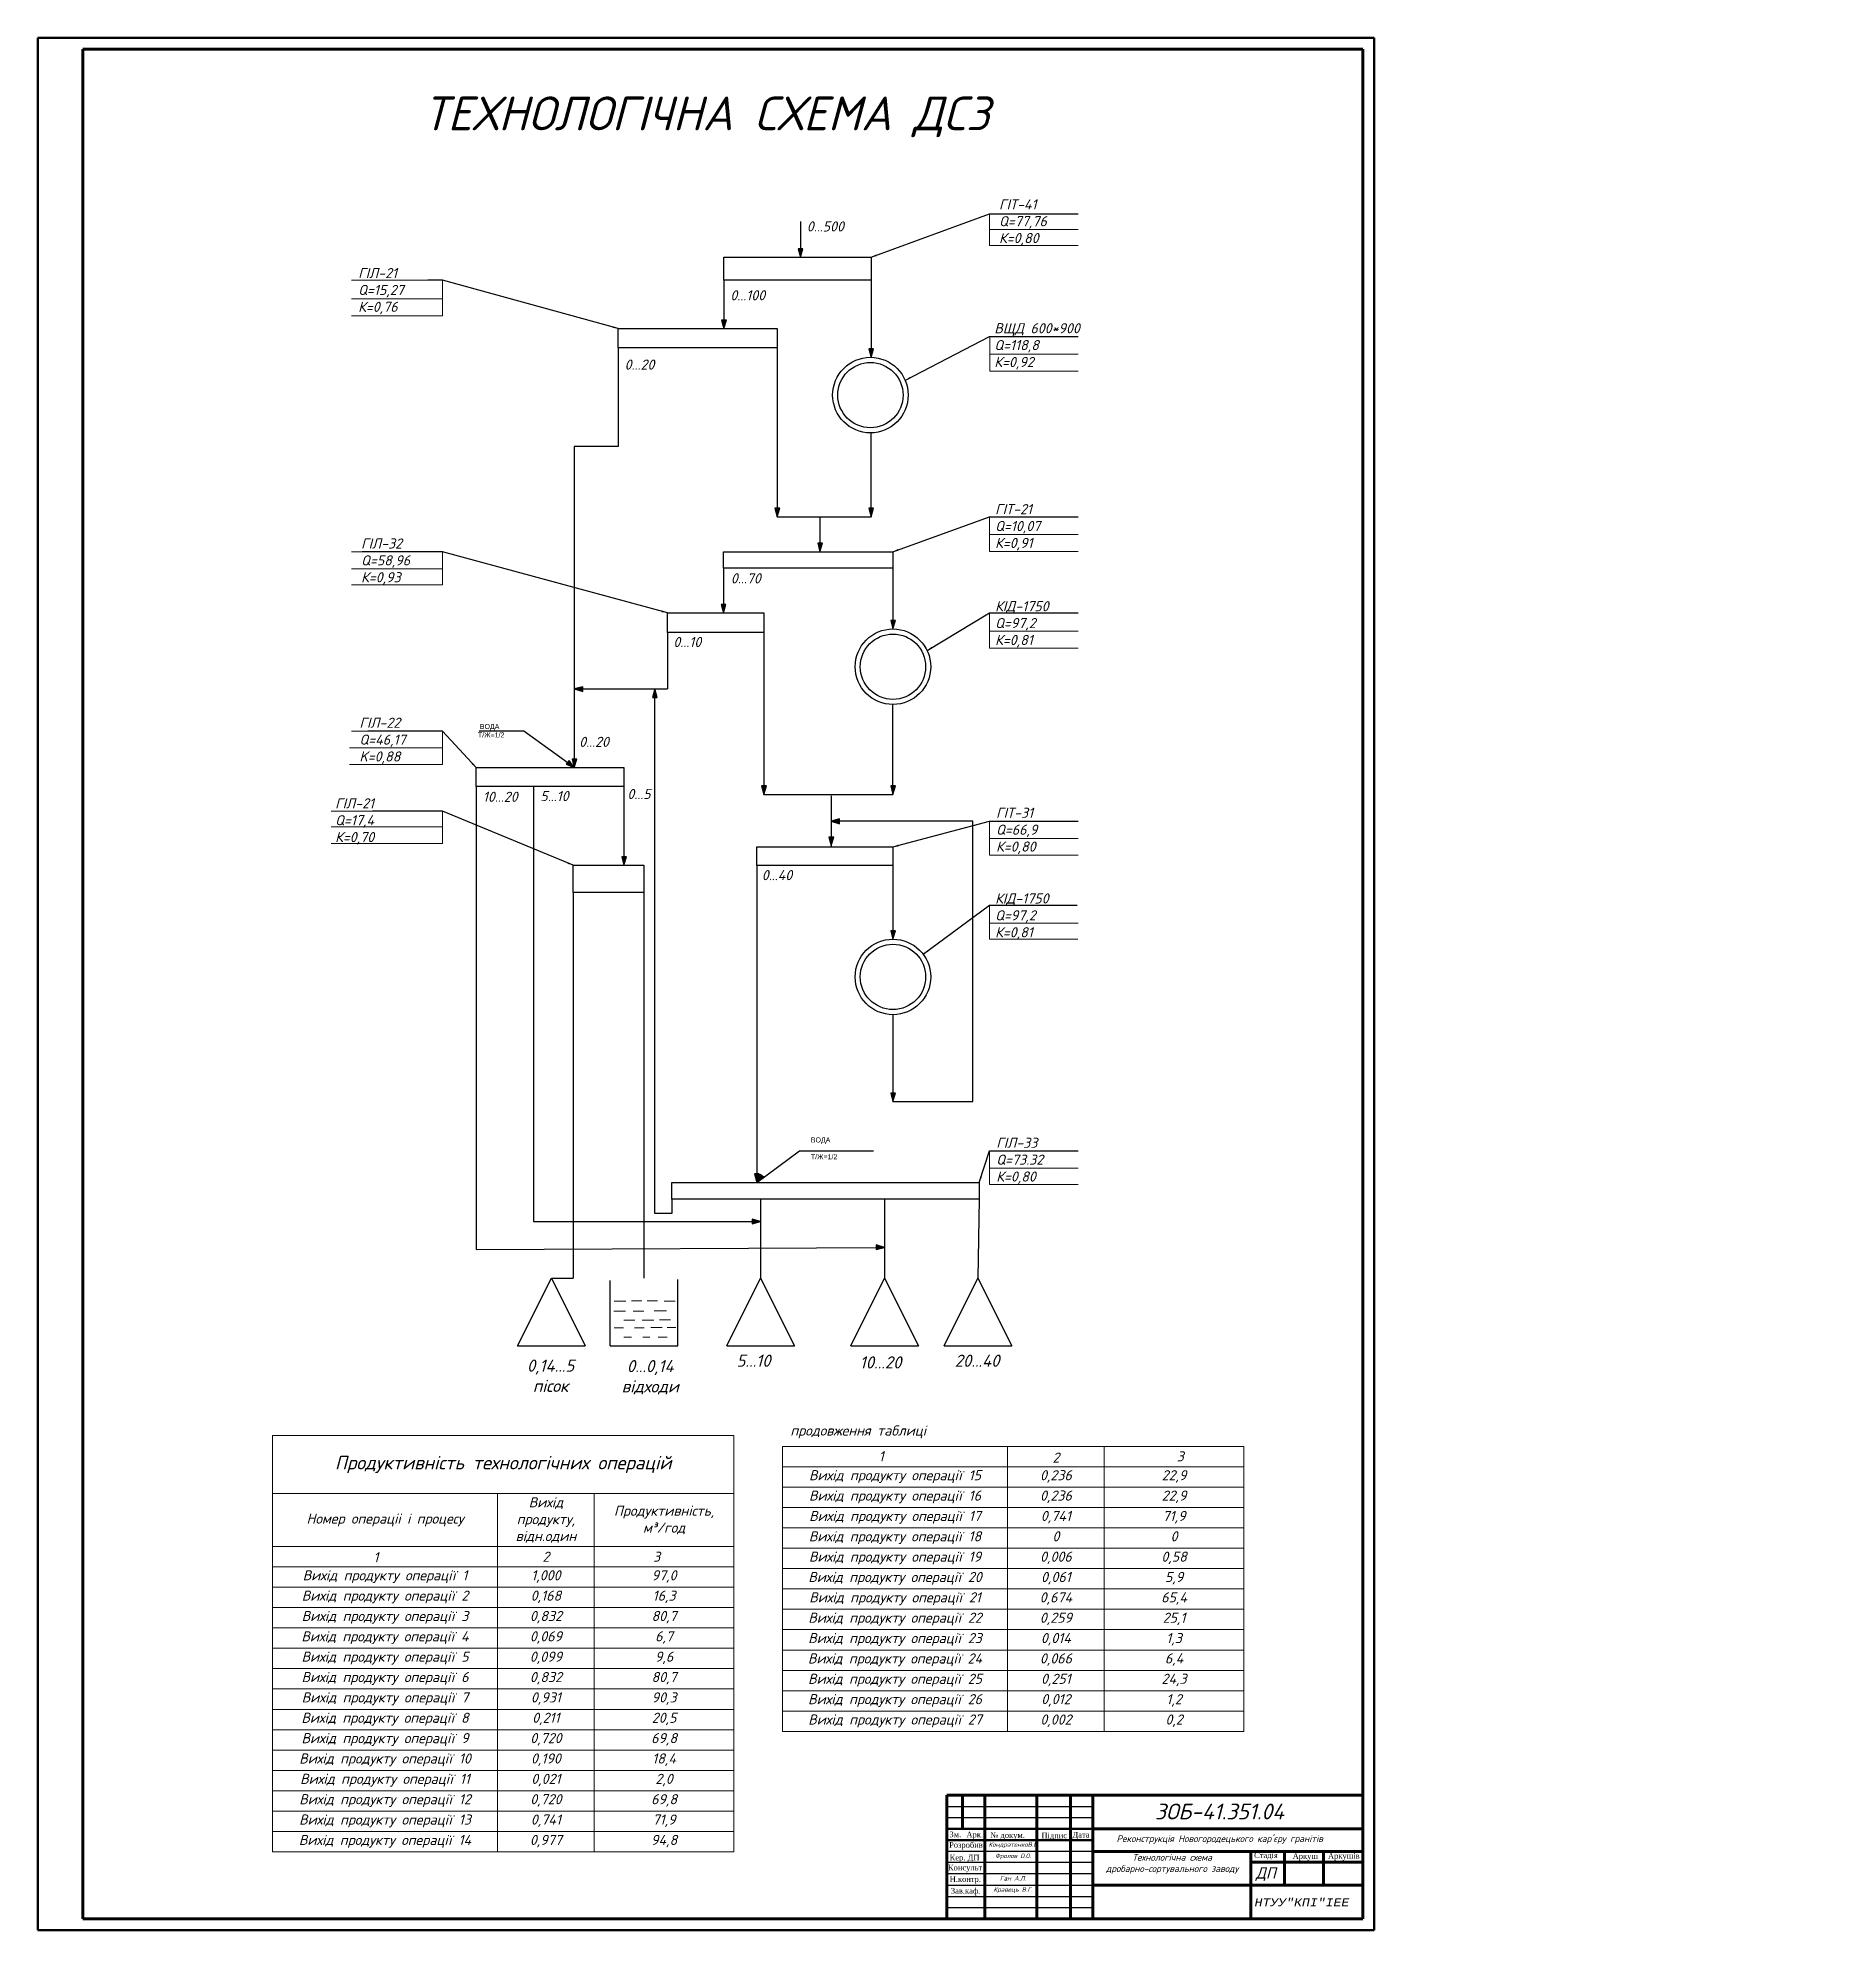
# Model space of a CAD drawing. Header units: millimetres. Extents: x 1555 to 5750, y -1109 to 1444.
# Drawn here: x 4949 to 5750, y -118 to 723 of the extents above; entities that cross this region are included whole.
import ezdxf

# ---------------------------------------------------------------- set-up
doc = ezdxf.new("R2010")
doc.units = ezdxf.units.MM
doc.dimstyles.new('ISO-25', dxfattribs={"dimtxt": 2.5, "dimasz": 2.5, "dimexe": 1.25, "dimexo": 0.625, "dimtad": 1, "dimtxsty": 'Standard', "dimcen": 2.5, "dimadec": 0, "dimazin": 0, "dimtfac": 1, "dimtmove": 0, "dimatfit": 3, "dimfxl": 0, "dimarcsym": 0})

msp = doc.modelspace()

# ---------------------------------------------------------------- texts
at = {"color": 0, "lineweight": 20, "insert": (5120.7021, 696.9312), "char_height": 15, "width": 316.578505, "attachment_point": 1}
msp.add_mtext('{\\fISOCPEUR|b0|i1|c204|p34;ТЕХНОЛОГІЧНА СХЕМА ДСЗ}', dxfattribs=at)
at = {"color": 7, "linetype": 'Continuous', "lineweight": 25, "insert": (5749.5427, 658.0433), "char_height": 5.4, "width": 6.287722, "attachment_point": 1}
msp.add_mtext('\\FArial;\\W1.0000000000;\\T1.0000000000;\\o\\l ', dxfattribs=at)
at = {"lineweight": 30}
for s, insert, char_height, width, attachment_point in [('{\\fISOCPEUR|b0|i1|c204|p34;ГIТ-41 \\PQ=77,76\\PК=0,80\\fISOCPEUR|b0|i1|c0|p34;}', (5376.5335, 651.2591), 4.5, 32.15, 1), ('{\\fISOCPEUR|b0|i1|c0|p34; 0...500}', (5288.2193, 641.434), 4.5, 28.24782, 1), ('{\\fISOCPEUR|b0|i1|c204|p34;ГIЛ-21\\PQ=15,27\\PК=0,76\\fISOCPEUR|b0|i1|c0|p34;}', (5091.6564, 620.7143), 4.5, 38.492709, 1), ('{\\fISOCPEUR|b0|i1|c0|p34; 0...100}', (5254.2243, 610.8461), 4.5, 31.239752, 1), ('{\\fISOCPEUR|b0|i1|c204|p34;ВЩД\\fISOCPEUR|b0|i1|c0|p34; 6\\fISOCPEUR|b0|i1|c204|p34;00*\\fISOCPEUR|b0|i1|c0|p34;900\\fISOCPEUR|b0|i1|c204|p34;\\PQ=\\fISOCPEUR|b0|i1|c0|p34;1\\fISOCPEUR|b0|i1|c204|p34;1\\fISOCPEUR|b0|i1|c0|p34;8\\fISOCPEUR|b0|i1|c204|p34;,8\\PК=0,92}', (5374.436, 596.1963), 4.5, 60.398843, 1), ('{\\fISOCPEUR|b0|i1|c0|p34; 0...20}', (5207.246, 580.0399), 4.5, 33.471314, 1), ('{\\fISOCPEUR|b0|i1|c204|p34;ГIТ-21\\PQ=10,07\\PК=0,91\\fISOCPEUR|b0|i1|c0|p34;}', (5374.7952, 515.7886), 4.5, 35.366667, 1), ('{\\fISOCPEUR|b0|i1|c204|p34;ГIЛ-\\fISOCPEUR|b0|i1|c0|p34;3\\fISOCPEUR|b0|i1|c204|p34;2\\PQ=58,96\\PК=0,93\\fISOCPEUR|b0|i1|c0|p34;}', (5092.9568, 500.523), 4.5, 36.437592, 1), ('{\\fISOCPEUR|b0|i1|c0|p34; 0...70}', (5254.4609, 485.0309), 4.5, 28.765739, 1), ('{\\fISOCPEUR|b0|i1|c204|p34;КIД\\fISOCPEUR|b0|i1|c0|p34;-1750\\fISOCPEUR|b0|i1|c204|p34;\\PQ=\\fISOCPEUR|b0|i1|c0|p34;97\\fISOCPEUR|b0|i1|c204|p34;,2\\PК=0,81\\fISOCPEUR|b0|i1|c0|p34;}', (5374.7952, 472.6509), 4.5, 39.166667, 1), ('{\\fISOCPEUR|b0|i1|c0|p34; 0...10}', (5228.8914, 456.7678), 4.5, 27.487258, 1), ('{\\fISOCPEUR|b0|i1|c204|p34;ГIЛ-\\fISOCPEUR|b0|i1|c0|p34;22\\fISOCPEUR|b0|i1|c204|p34;\\PQ=\\fISOCPEUR|b0|i1|c0|p34;46\\fISOCPEUR|b0|i1|c204|p34;,\\fISOCPEUR|b0|i1|c0|p34;17\\fISOCPEUR|b0|i1|c204|p34;\\PK=0,88\\fISOCPEUR|b0|i1|c0|p34;}', (5092.22, 420.8669), 4.5, 37.551694, 1), ('      \\P    ВОДА\\P   Т/Ж=1/2', (5142.3133, 421.8234), 2.25, 24.676682, 1), ('{\\fISOCPEUR|b0|i1|c0|p34;0...20}', (5189.8978, 412.377), 4.5, 31.96193, 1), ('{\\fISOCPEUR|b0|i1|c0|p34;10...20}', (5147.0689, 387.9461), 4.5, 22.268914, 1), ('{\\fISOCPEUR|b0|i1|c0|p34;5...10}', (5172.6384, 388.2655), 4.5, 29.085357, 1), ('{\\fISOCPEUR|b0|i1|c0|p34;0...5}', (5211.3124, 389.2236), 4.5, 23.01259, 1), ('{\\fISOCPEUR|b0|i1|c204|p34;ГІЛ-21 \\PQ=17,4\\PК=0,70\\fISOCPEUR|b0|i1|c0|p34;}', (5081.4148, 385.0453), 4.5, 49.042207, 1), ('{\\fISOCPEUR|b0|i1|c204|p34;ГIТ-31\\PQ=66,9\\PК=0,80\\fISOCPEUR|b0|i1|c0|p34;}', (5375.211, 380.8397), 4.5, 36.432664, 1), ('{\\fISOCPEUR|b0|i1|c0|p34; 0...40}', (5268.2046, 353.1361), 4.5, 33.879644, 1), ('{\\fISOCPEUR|b0|i1|c204|p34;КIД\\fISOCPEUR|b0|i1|c0|p34;-1750\\fISOCPEUR|b0|i1|c204|p34;\\PQ=\\fISOCPEUR|b0|i1|c0|p34;97\\fISOCPEUR|b0|i1|c204|p34;,2\\PК=0,81\\fISOCPEUR|b0|i1|c0|p34;}', (5374.7952, 342.76), 4.5, 39.166667, 1), ('ВОДА\\P\\PТ/Ж=1/2', (5292.9009, 234.3255), 2.25, 30.658912, 1), ('{\\fISOCPEUR|b0|i1|c204|p34;ГIЛ-33\\PQ=73.32\\PК=0,80\\fISOCPEUR|b0|i1|c0|p34;}', (5375.2918, 234.1881), 4.5, 34.61694, 1), ('{\\fISOCPEUR|b0|i1|c0|p34;0,14...5\\P\\fISOCPEUR|b0|i1|c204|p34;п\\fISOCPEUR|b0|i1|c0|p34;i\\fISOCPEUR|b0|i1|c204|p34;сок}', (5177.1963, 135.5911), 5.4, 40.36693, 2), ('{\\fISOCPEUR|b0|i1|c0|p34;0...0,14\\P\\fISOCPEUR|b0|i1|c204|p34;в\\fISOCPEUR|b0|i1|c0|p34;i\\fISOCPEUR|b0|i1|c204|p34;дходи}', (5221.4955, 135.3785), 5.4, 42.363433, 2), ('{\\fISOCPEUR|b0|i1|c0|p34;5...10}', (5259.8606, 137.776), 5.4, 31.531316, 1), ('{\\fISOCPEUR|b0|i1|c0|p34;10...20}', (5314.573, 137.0289), 5.4, 32.154469, 1), ('{\\fISOCPEUR|b0|i1|c0|p34;20...40}', (5356.8225, 137.776), 5.4, 25.673721, 1)]:
    msp.add_mtext(s, dxfattribs=dict(at, insert=insert, char_height=char_height, width=width, attachment_point=attachment_point))
at = {"lineweight": 20}
for s, insert, char_height, width, attachment_point in [('{\\fISOCPEUR|b0|i1|c204|p34;продовження таблиці}', (5313.9218, 106.2998), 4.5, 97.012833, 2), ('{\\fISOCPEUR|b0|i1|c204|p34;Продуктивнiсть технологiчних операцiй\\fISOCPEUR|b0|i1|c0|p34;}', (5156.1248, 88.9622), 6, 202.066367, 5), ('{\\fISOCPEUR|b0|i1|c0|p34;1}', (5324.1798, 94.8632), 4.5, 40.031524, 2), ('{\\fISOCPEUR|b0|i1|c0|p34;2}', (5401.821, 94.2837), 4.5, 40.031524, 2), ('{\\fISOCPEUR|b0|i1|c0|p34;3}', (5457.0964, 94.8228), 4.5, 40.031524, 2), ('{\\fISOCPEUR|b0|i1|c204|p34;Вихід продукту операції 15}', (5330.2988, 86.4372), 4.5, 97.012833, 2), ('{\\fISOCPEUR|b0|i1|c204|p34;0,236}', (5401.821, 86.4372), 4.5, 40.031524, 2), ('{\\fISOCPEUR|b0|i1|c204|p34;22,9}', (5454.3477, 86.4372), 4.5, 59.02201, 2), ('{\\fISOCPEUR|b0|i1|c204|p34;Вихід продукту операції 16}', (5330.2988, 77.3896), 4.5, 97.012833, 2), ('{\\fISOCPEUR|b0|i1|c204|p34;0,236}', (5401.821, 77.3896), 4.5, 40.031524, 2), ('{\\fISOCPEUR|b0|i1|c204|p34;22,9}', (5454.3477, 77.3896), 4.5, 59.02201, 2), ('{\\fISOCPEUR|b0|i1|c204|p34;Вихiд продукту, вiдн.один\\fISOCPEUR|b0|i1|c0|p34;}', (5175.1202, 64.295), 4.5, 40.031524, 5), ('{\\fISOCPEUR|b0|i1|c204|p34;Продуктивнiсть, \\Pм³/год}', (5227.6469, 64.295), 4.5, 59.02201, 5), ('{\\fISOCPEUR|b0|i1|c204|p34;Вихід продукту операції \\fISOCPEUR|b0|i1|c0|p34;17}', (5330.2988, 68.342), 4.5, 97.012833, 2), ('{\\fISOCPEUR|b0|i1|c204|p34;0,741}', (5401.821, 68.342), 4.5, 40.031524, 2), ('{\\fISOCPEUR|b0|i1|c204|p34;71,9}', (5454.3477, 68.342), 4.5, 59.02201, 2), ('{\\fISOCPEUR|b0|i1|c204|p34;Номер операцii i процесу\\fISOCPEUR|b0|i1|c0|p34;}', (5103.598, 64.295), 4.5, 97.012833, 5), ('{\\fISOCPEUR|b0|i1|c204|p34;Вихід продукту операції \\fISOCPEUR|b0|i1|c0|p34;18}', (5330.2988, 59.2944), 4.5, 97.012833, 2), ('{\\fISOCPEUR|b0|i1|c204|p34;0}', (5401.821, 59.2944), 4.5, 40.031524, 2), ('{\\fISOCPEUR|b0|i1|c204|p34;0}', (5454.3477, 59.2944), 4.5, 59.02201, 2), ('{\\fISOCPEUR|b0|i1|c204|p34;1}', (5099.5549, 49.9825), 4.5, 40.031524, 2), ('{\\fISOCPEUR|b0|i1|c0|p34;2}', (5175.1202, 50.2128), 4.5, 40.031524, 2), ('{\\fISOCPEUR|b0|i1|c0|p34;3}', (5224.316, 50.2128), 4.5, 40.031524, 2), ('{\\fISOCPEUR|b0|i1|c204|p34;Вихід продукту операції \\fISOCPEUR|b0|i1|c0|p34;19}', (5330.2988, 50.2468), 4.5, 97.012833, 2), ('{\\fISOCPEUR|b0|i1|c204|p34;0,006}', (5401.821, 50.2468), 4.5, 40.031524, 2), ('{\\fISOCPEUR|b0|i1|c204|p34;0,58}', (5454.3477, 50.2468), 4.5, 59.02201, 2), ('{\\fISOCPEUR|b0|i1|c204|p34;Вихід продукту операції 1}', (5103.598, 41.9718), 4.5, 97.012833, 2), ('{\\fISOCPEUR|b0|i1|c204|p34;1,000}', (5175.1202, 41.9718), 4.5, 40.031524, 2), ('{\\fISOCPEUR|b0|i1|c0|p34;97\\fISOCPEUR|b0|i1|c204|p34;,\\fISOCPEUR|b0|i1|c0|p34;0}', (5227.6469, 41.9718), 4.5, 59.02201, 2), ('{\\fISOCPEUR|b0|i1|c204|p34;Вихід продукту операції \\fISOCPEUR|b0|i1|c0|p34;20}', (5330.2988, 41.1992), 4.5, 97.012833, 2), ('{\\fISOCPEUR|b0|i1|c204|p34;0,061}', (5401.821, 41.1992), 4.5, 40.031524, 2), ('{\\fISOCPEUR|b0|i1|c204|p34;5,9}', (5454.3477, 41.1992), 4.5, 59.02201, 2), ('{\\fISOCPEUR|b0|i1|c204|p34;Вихід продукту операції 2}', (5103.598, 32.9242), 4.5, 97.012833, 2), ('{\\fISOCPEUR|b0|i1|c0|p34;0\\fISOCPEUR|b0|i1|c204|p34;,\\fISOCPEUR|b0|i1|c0|p34;168}', (5175.1202, 32.9242), 4.5, 40.031524, 2), ('{\\fISOCPEUR|b0|i1|c204|p34;16,3}', (5227.6469, 32.9242), 4.5, 59.02201, 2), ('{\\fISOCPEUR|b0|i1|c204|p34;Вихід продукту операції \\fISOCPEUR|b0|i1|c0|p34;21}', (5330.2988, 32.1517), 4.5, 97.012833, 2), ('{\\fISOCPEUR|b0|i1|c204|p34;0,674}', (5401.821, 32.1517), 4.5, 40.031524, 2), ('{\\fISOCPEUR|b0|i1|c204|p34;65,4}', (5454.3477, 32.1517), 4.5, 59.02201, 2), ('{\\fISOCPEUR|b0|i1|c204|p34;Вихід продукту операції 3}', (5103.598, 23.8767), 4.5, 97.012833, 2), ('{\\fISOCPEUR|b0|i1|c204|p34;0,832}', (5175.1202, 23.8767), 4.5, 40.031524, 2), ('{\\fISOCPEUR|b0|i1|c204|p34;80,7}', (5227.6469, 23.8767), 4.5, 59.02201, 2), ('{\\fISOCPEUR|b0|i1|c204|p34;Вихід продукту операції \\fISOCPEUR|b0|i1|c0|p34;22}', (5330.2988, 23.1041), 4.5, 97.012833, 2), ('{\\fISOCPEUR|b0|i1|c204|p34;0,259}', (5401.821, 23.1041), 4.5, 40.031524, 2), ('{\\fISOCPEUR|b0|i1|c204|p34;25,1}', (5454.3477, 23.1041), 4.5, 59.02201, 2), ('{\\fISOCPEUR|b0|i1|c204|p34;Вихід продукту операції 4}', (5103.598, 14.8291), 4.5, 97.012833, 2), ('{\\fISOCPEUR|b0|i1|c204|p34;0,069}', (5175.1202, 14.8291), 4.5, 40.031524, 2), ('{\\fISOCPEUR|b0|i1|c204|p34;6,7}', (5227.6469, 14.8291), 4.5, 59.02201, 2), ('{\\fISOCPEUR|b0|i1|c204|p34;Вихід продукту операції \\fISOCPEUR|b0|i1|c0|p34;23}', (5330.2988, 14.0565), 4.5, 97.012833, 2), ('{\\fISOCPEUR|b0|i1|c204|p34;0,014}', (5401.821, 14.0565), 4.5, 40.031524, 2), ('{\\fISOCPEUR|b0|i1|c204|p34;1,3}', (5454.3477, 14.0565), 4.5, 59.02201, 2), ('{\\fISOCPEUR|b0|i1|c204|p34;Вихід продукту операції 5}', (5103.598, 5.7815), 4.5, 97.012833, 2), ('{\\fISOCPEUR|b0|i1|c204|p34;0,099}', (5175.1202, 5.7815), 4.5, 40.031524, 2), ('{\\fISOCPEUR|b0|i1|c204|p34;9,6}', (5227.6469, 5.7815), 4.5, 59.02201, 2), ('{\\fISOCPEUR|b0|i1|c204|p34;Вихід продукту операції \\fISOCPEUR|b0|i1|c0|p34;24}', (5330.2988, 5.0089), 4.5, 97.012833, 2), ('{\\fISOCPEUR|b0|i1|c204|p34;0,066}', (5401.821, 5.0089), 4.5, 40.031524, 2), ('{\\fISOCPEUR|b0|i1|c204|p34;6,4}', (5454.3477, 5.0089), 4.5, 59.02201, 2), ('{\\fISOCPEUR|b0|i1|c204|p34;Вихід продукту операції 6}', (5103.598, -3.2661), 4.5, 97.012833, 2), ('{\\fISOCPEUR|b0|i1|c204|p34;0,832}', (5175.1202, -3.2661), 4.5, 40.031524, 2), ('{\\fISOCPEUR|b0|i1|c204|p34;80,7}', (5227.6469, -3.2661), 4.5, 59.02201, 2), ('{\\fISOCPEUR|b0|i1|c204|p34;Вихід продукту операції \\fISOCPEUR|b0|i1|c0|p34;25}', (5330.2988, -4.0387), 4.5, 97.012833, 2), ('{\\fISOCPEUR|b0|i1|c204|p34;0,251}', (5401.821, -4.0387), 4.5, 40.031524, 2), ('{\\fISOCPEUR|b0|i1|c204|p34;24,3}', (5454.3477, -4.0387), 4.5, 59.02201, 2), ('{\\fISOCPEUR|b0|i1|c204|p34;Вихід продукту операції 7}', (5103.598, -12.3137), 4.5, 97.012833, 2), ('{\\fISOCPEUR|b0|i1|c204|p34;0,931}', (5175.1202, -12.3137), 4.5, 40.031524, 2), ('{\\fISOCPEUR|b0|i1|c204|p34;90,3}', (5227.6469, -12.3137), 4.5, 59.02201, 2), ('{\\fISOCPEUR|b0|i1|c204|p34;Вихід продукту операції \\fISOCPEUR|b0|i1|c0|p34;26}', (5330.2988, -13.0863), 4.5, 97.012833, 2), ('{\\fISOCPEUR|b0|i1|c204|p34;0,012}', (5401.821, -13.0863), 4.5, 40.031524, 2), ('{\\fISOCPEUR|b0|i1|c204|p34;1,2}', (5454.3477, -13.0863), 4.5, 59.02201, 2), ('{\\fISOCPEUR|b0|i1|c204|p34;Вихід продукту операції 8}', (5103.598, -21.3613), 4.5, 97.012833, 2), ('{\\fISOCPEUR|b0|i1|c204|p34;0,211}', (5175.1202, -21.3613), 4.5, 40.031524, 2), ('{\\fISOCPEUR|b0|i1|c204|p34;20,5}', (5227.6469, -21.3613), 4.5, 59.02201, 2), ('{\\fISOCPEUR|b0|i1|c204|p34;Вихід продукту операції \\fISOCPEUR|b0|i1|c0|p34;27}', (5330.2988, -22.1339), 4.5, 97.012833, 2), ('{\\fISOCPEUR|b0|i1|c204|p34;0,002}', (5401.821, -22.1339), 4.5, 40.031524, 2), ('{\\fISOCPEUR|b0|i1|c204|p34;0,2}', (5454.3477, -22.1339), 4.5, 59.02201, 2), ('{\\fISOCPEUR|b0|i1|c204|p34;Вихід продукту операції 9}', (5103.598, -30.4089), 4.5, 97.012833, 2), ('{\\fISOCPEUR|b0|i1|c204|p34;0,720}', (5175.1202, -30.4089), 4.5, 40.031524, 2), ('{\\fISOCPEUR|b0|i1|c204|p34;69,8}', (5227.6469, -30.4089), 4.5, 59.02201, 2), ('{\\fISOCPEUR|b0|i1|c204|p34;Вихід продукту операції 10}', (5103.598, -39.4564), 4.5, 97.012833, 2), ('{\\fISOCPEUR|b0|i1|c204|p34;0,190}', (5175.1202, -39.4564), 4.5, 40.031524, 2), ('{\\fISOCPEUR|b0|i1|c204|p34;18,4}', (5227.6469, -39.4564), 4.5, 59.02201, 2), ('{\\fISOCPEUR|b0|i1|c204|p34;Вихід продукту операції 11}', (5103.598, -48.504), 4.5, 97.012833, 2), ('{\\fISOCPEUR|b0|i1|c204|p34;0,021}', (5175.1202, -48.504), 4.5, 40.031524, 2), ('{\\fISOCPEUR|b0|i1|c204|p34;2,0}', (5227.6469, -48.504), 4.5, 59.02201, 2), ('{\\fISOCPEUR|b0|i1|c204|p34;Вихід продукту операції 12}', (5103.598, -57.5516), 4.5, 97.012833, 2), ('{\\fISOCPEUR|b0|i1|c204|p34;0,720}', (5175.1202, -57.5516), 4.5, 40.031524, 2), ('{\\fISOCPEUR|b0|i1|c204|p34;69,8}', (5227.6469, -57.5516), 4.5, 59.02201, 2), ('{\\fISOCPEUR|b0|i1|c204|p34;Вихід продукту операції 13}', (5103.598, -66.5992), 4.5, 97.012833, 2), ('{\\fISOCPEUR|b0|i1|c204|p34;0,741}', (5175.1202, -66.5992), 4.5, 40.031524, 2), ('{\\fISOCPEUR|b0|i1|c204|p34;71,9}', (5227.6469, -66.5992), 4.5, 59.02201, 2), ('{\\fISOCPEUR|b0|i1|c204|p34;Вихід продукту операції 14}', (5103.598, -75.6468), 4.5, 97.012833, 2), ('{\\fISOCPEUR|b0|i1|c204|p34;0,977}', (5175.1202, -75.6468), 4.5, 40.031524, 2), ('{\\fISOCPEUR|b0|i1|c204|p34;94,8}', (5227.6469, -75.6468), 4.5, 59.02201, 2), ('{\\fTimes New Roman|b0|i0|c204|p18;Зм.}', (5354.5103, -74.1787), 2.5, 16.045455, 1), ('{\\fTimes New Roman|b0|i0|c204|p18;Арк.}', (5362.0492, -74.2675), 2.5, 16.045455, 1), ('{\\fTimes New Roman|b0|i0|c204|p18;№ докум.}', (5372.6405, -74.5289), 2.5, 16.045455, 1), ('{\\fTimes New Roman|b0|i0|c204|p18;Підпис}', (5395.3739, -74.6295), 2.5, 16.045455, 1), ('{\\fTimes New Roman|b0|i0|c204|p18;Дата}', (5409.162, -74.3453), 2.5, 16.045455, 1), ("\\pi10.515;{\\fISOCPEUR|b0|i1|c204|p34;Реконструкція Новогородецького кар'єру гранітів}", (5418.2681, -75.8343), 3, 120, 1), ('{\\fTimes New Roman|b0|i0|c204|p18;Розробив}', (5354.3419, -78.8685), 2.5, 16.045455, 1), ('{\\fTimes New Roman|b0|i0|c204|p18;Стадія}', (5489.9081, -83.4672), 2.5, 16.045455, 1), ('{\\fTimes New Roman|b0|i0|c204|p18;Аркуш}', (5507.0646, -83.8135), 2.5, 14.281042, 1), ('{\\fTimes New Roman|b0|i0|c204|p18;Аркушів}', (5522.7596, -83.7523), 2.5, 16.045455, 1), ('{\\fTimes New Roman|b0|i0|c204|p18;Консульт}', (5353.8336, -88.9403), 2.5, 16.045455, 1), ('{\\fTimes New Roman|b0|i0|c204|p18;Кер. ДП}', (5354.5979, -84.5092), 2.5, 16.045455, 1), ('{\\fISOCPEUR|b0|i1|c204|p34;ДП}', (5490.6585, -90.098), 5, 16.045455, 1), ('{\\fTimes New Roman|b0|i0|c204|p18;Н.контр.}', (5354.5979, -94.0518), 2.5, 16.045455, 1), ('{\\fTimes New Roman|b0|i0|c204|p18;Зав.каф\\fTimes New Roman|b0|i1|c204|p18;.}', (5355.1234, -99.3046), 2.5, 16.045455, 1)]:
    msp.add_mtext(s, dxfattribs=dict(at, insert=insert, char_height=char_height, width=width, attachment_point=attachment_point))
at = {"color": 0, "lineweight": 30}
for s, insert, char_height, width, attachment_point in [('{\\fISOCPEUR|b0|i1|c204|p34;\\H1.1667x;\\C256;ЗОБ-41.351.04}', (5474.5287, -61.7614), 6, 57.974266, 2), ('\\pi2;{\\fISOCPEUR|b0|i1|c204|p34;\\C256;КондратенкоВ.В}', (5381.7681, -78.9569), 2, 23, 2), ('\\pi2;{\\fISOCPEUR|b0|i1|c204|p34;\\C256;Фролов О.О.}', (5381.7681, -83.9569), 2, 23, 2), ('{\\fISOCPEUR|b0|i1|c204|p34;\\H0.75x;Технологічна схема дробарно-сортувального заводу\\Ftxt.shx|c0;}', (5453.4826, -84.1504), 4, 70, 2), ('\\pi2;{\\fISOCPEUR|b0|i1|c204|p34;\\C256;Кравець В.Г.}', (5381.7681, -98.9569), 2, 23, 2), ('\\pi2;{\\fISOCPEUR|b0|i1|c204|p34;\\C256;Ган А.Л.}', (5381.7681, -93.9569), 2, 23, 2), ('{\\fISOCTEUR|b0|i1|c204|p49;НТУУ"КПІ"ІЕЕ}', (5490.1369, -103.8522), 3.5, 46.664098, 1)]:
    msp.add_mtext(s, dxfattribs=dict(at, insert=insert, char_height=char_height, width=width, attachment_point=attachment_point))

# ---------------------------------------------------------------- hatches: boundary and pattern name
at = {"lineweight": 30}
for points in [[(5289.3682, 629.2304), (5287.2235, 629.2304), (5288.2193, 625.4804)], [(5255.3732, 597.5584), (5253.2285, 597.5584), (5254.2243, 593.8083)], [(5320.7856, 584.7593), (5318.641, 584.7593), (5319.6367, 581.0092)], [(5279.0761, 513.9203), (5276.9315, 513.9203), (5277.9272, 510.1702)], [(5320.7856, 513.9203), (5318.641, 513.9203), (5319.6367, 510.1702)], [(5298.1008, 498.3476), (5295.9562, 498.3476), (5296.9519, 494.5975)], [(5255.1565, 471.2362), (5253.0118, 471.2362), (5254.0076, 467.4861)], [(5330.5364, 464.0451), (5328.3918, 464.0451), (5329.3875, 460.2951)], [(5191.4861, 432.4616), (5191.4861, 434.6062), (5187.7361, 433.6105)], [(5222.4239, 429.8604), (5224.5685, 429.8604), (5223.5728, 433.6105)], [(5185.4826, 401.8961), (5184.1652, 400.2037), (5187.7361, 398.686)], [(5188.885, 402.4361), (5186.7403, 402.4361), (5187.7361, 398.686)], [(5273.1504, 390.5024), (5271.0057, 390.5024), (5272.0015, 386.7523)], [(5330.5364, 390.5024), (5328.3918, 390.5024), (5329.3875, 386.7523)], [(5305.6921, 373.7358), (5305.6921, 375.8804), (5301.942, 374.8847)], [(5303.0909, 367.7342), (5300.9463, 367.7342), (5301.942, 363.9841)], [(5210.9505, 359.0595), (5208.8059, 359.0595), (5209.8016, 355.3094)], [(5330.5364, 326.1866), (5328.3918, 326.1866), (5329.3875, 322.4365)], [(5330.5364, 253.9912), (5328.3918, 253.9912), (5329.3875, 250.2411)], [(5269.9508, 218.0736), (5267.8062, 218.0736), (5268.8019, 214.3236)], [(5272.0052, 216.5868), (5270.3088, 217.899), (5268.8019, 214.3236)], [(5266.7871, 198.0529), (5266.7871, 195.9083), (5270.5372, 196.904)], [(5321.8977, 186.5809), (5321.8977, 184.4363), (5325.6478, 185.432)]]:
    msp.add_hatch(color=256, dxfattribs=at).paths.add_polyline_path(points)

# ---------------------------------------------------------------- linework, layer by layer
at = {"color": 0}
for p, q in [((4949.2681, 723.0007), (4949.2681, -117.9993)), ((5543.2681, 723.0007), (4949.2681, 723.0007)), ((5543.2681, -117.9993), (5543.2681, 723.0007)), ((4949.2681, -117.9993), (5543.2681, -117.9993))]:
    msp.add_line(p, q, dxfattribs=at)
at = {"color": 1, "lineweight": 50}
for p, q in [((4949.2681, 723.0007), (5543.2681, 723.0007)), ((4949.2681, -117.9993), (4949.2681, 723.0007)), ((5543.2681, 723.0007), (5543.2681, -117.9993)), ((5543.2681, -117.9993), (4949.2681, -117.9993))]:
    msp.add_line(p, q, dxfattribs=at)
at = {"lineweight": 80}
for p, q in [((4969.2681, -112.9993), (4969.2681, 718.0007)), ((4969.2681, 718.0007), (5538.2681, 718.0007)), ((5538.2681, 718.0007), (5538.2681, -112.9993)), ((5353.2681, -57.9993), (5353.2681, -112.9993)), ((5538.2681, -57.9993), (5353.2681, -57.9993)), ((5360.2681, -72.9993), (5360.2681, -57.9993)), ((5370.2681, -57.9993), (5370.2681, -112.9993)), ((5393.2681, -57.9993), (5393.2681, -112.9993)), ((5408.2681, -57.9993), (5408.2681, -112.9993)), ((5418.2681, -57.9993), (5418.2681, -112.9993)), ((5418.2681, -72.9993), (5538.2681, -72.9993)), ((5418.2681, -82.9993), (5538.2681, -82.9993)), ((5488.4108, -82.7143), (5488.4108, -112.7143)), ((5503.4108, -82.7143), (5503.4108, -97.7143)), ((5520.7681, -82.9993), (5520.7681, -97.9993)), ((5538.4108, -87.7143), (5488.4108, -87.7143)), ((5418.2681, -97.9993), (5538.2681, -97.9993)), ((5538.2681, -112.9993), (4969.2681, -112.9993))]:
    msp.add_line(p, q, dxfattribs=at)
at = {"lineweight": 30}
for p, q in [((5288.2193, 641.434), (5288.2193, 625.4804)), ((5289.3682, 629.2304), (5287.2235, 629.2304)), ((5287.2235, 629.2304), (5288.2193, 625.4804)), ((5288.2193, 625.4804), (5289.3682, 629.2304)), ((5254.2243, 615.3461), (5254.2243, 593.8083)), ((5319.6367, 615.3461), (5319.6367, 581.0092)), ((5255.3732, 597.5584), (5253.2285, 597.5584)), ((5253.2285, 597.5584), (5254.2243, 593.8083)), ((5254.2243, 593.8083), (5255.3732, 597.5584)), ((5207.246, 585.2806), (5207.246, 541.4476)), ((5277.9272, 585.2806), (5277.9272, 510.1702)), ((5320.7856, 584.7593), (5318.641, 584.7593)), ((5318.641, 584.7593), (5319.6367, 581.0092)), ((5319.6367, 581.0092), (5320.7856, 584.7593)), ((5319.6367, 510.1702), (5319.6367, 547.4457)), ((5187.7361, 541.4476), (5187.7361, 398.686)), ((5207.246, 541.4476), (5187.7361, 541.4476)), ((5279.0761, 513.9203), (5276.9315, 513.9203)), ((5276.9315, 513.9203), (5277.9272, 510.1702)), ((5277.9272, 510.1702), (5279.0761, 513.9203)), ((5320.7856, 513.9203), (5318.641, 513.9203)), ((5318.641, 513.9203), (5319.6367, 510.1702)), ((5319.6367, 510.1702), (5320.7856, 513.9203)), ((5277.9272, 510.1702), (5319.6367, 510.1702)), ((5296.9519, 510.1702), (5296.9519, 494.5975)), ((5298.1008, 498.3476), (5295.9562, 498.3476)), ((5295.9562, 498.3476), (5296.9519, 494.5975)), ((5296.9519, 494.5975), (5298.1008, 498.3476)), ((5254.0076, 487.3015), (5254.0076, 467.4861)), ((5329.3875, 487.3015), (5329.3875, 460.2951)), ((5255.1565, 471.2362), (5253.0118, 471.2362)), ((5253.0118, 471.2362), (5254.0076, 467.4861)), ((5254.0076, 467.4861), (5255.1565, 471.2362)), ((5330.5364, 464.0451), (5328.3918, 464.0451)), ((5328.3918, 464.0451), (5329.3875, 460.2951)), ((5329.3875, 460.2951), (5330.5364, 464.0451)), ((5229.0945, 458.7605), (5229.0945, 433.6105)), ((5272.0015, 458.7605), (5272.0015, 386.7523)), ((5191.4861, 434.6062), (5187.7361, 433.6105)), ((5187.7361, 433.6105), (5229.0945, 433.6105)), ((5187.7361, 433.6105), (5191.4861, 432.4616)), ((5191.4861, 432.4616), (5191.4861, 434.6062)), ((5223.5728, 433.6105), (5222.4239, 429.8604)), ((5222.4239, 429.8604), (5224.5685, 429.8604)), ((5224.5685, 429.8604), (5223.5728, 433.6105)), ((5223.5728, 200.4584), (5223.5728, 433.6105)), ((5329.3875, 386.7523), (5329.3875, 426.727)), ((5165.3332, 414.8574), (5145.4232, 414.8574)), ((5187.7361, 398.686), (5165.3332, 414.8574)), ((5185.4826, 401.8961), (5184.1652, 400.2037)), ((5184.1652, 400.2037), (5187.7361, 398.686)), ((5187.7361, 398.686), (5185.4826, 401.8961)), ((5188.885, 402.4361), (5186.7403, 402.4361)), ((5186.7403, 402.4361), (5187.7361, 398.686)), ((5187.7361, 398.686), (5188.885, 402.4361)), ((5144.0517, 390.347), (5144.0517, 184.4363)), ((5169.6389, 390.347), (5169.6389, 196.904)), ((5209.8016, 390.347), (5209.8016, 355.3094)), ((5273.1504, 390.5024), (5271.0057, 390.5024)), ((5271.0057, 390.5024), (5272.0015, 386.7523)), ((5272.0015, 386.7523), (5273.1504, 390.5024)), ((5330.5364, 390.5024), (5328.3918, 390.5024)), ((5328.3918, 390.5024), (5329.3875, 386.7523)), ((5329.3875, 386.7523), (5330.5364, 390.5024)), ((5272.0015, 386.7523), (5329.3875, 386.7523)), ((5301.942, 386.1766), (5301.942, 363.4084)), ((5305.6921, 375.8804), (5301.942, 374.8847)), ((5364.953, 374.8847), (5301.942, 374.8847)), ((5301.942, 374.8847), (5305.6921, 373.7358)), ((5305.6921, 373.7358), (5305.6921, 375.8804)), ((5364.953, 250.2411), (5364.953, 374.8847)), ((5303.0909, 367.7342), (5300.9463, 367.7342)), ((5300.9463, 367.7342), (5301.942, 363.9841)), ((5301.942, 363.9841), (5303.0909, 367.7342)), ((5210.9505, 359.0595), (5208.8059, 359.0595)), ((5208.8059, 359.0595), (5209.8016, 355.3094)), ((5209.8016, 355.3094), (5210.9505, 359.0595)), ((5268.8019, 355.1139), (5268.8019, 214.3236)), ((5329.3875, 355.1139), (5329.3875, 322.4365)), ((5187.2129, 343.1489), (5187.2129, 171.7955)), ((5218.6704, 343.1489), (5218.6704, 171.7955)), ((5330.5364, 326.1866), (5328.3918, 326.1866)), ((5328.3918, 326.1866), (5329.3875, 322.4365)), ((5329.3875, 322.4365), (5330.5364, 326.1866)), ((5329.3875, 288.8685), (5329.3875, 250.2411)), ((5330.5364, 253.9912), (5328.3918, 253.9912)), ((5328.3918, 253.9912), (5329.3875, 250.2411)), ((5329.3875, 250.2411), (5330.5364, 253.9912)), ((5329.3875, 250.2411), (5364.953, 250.2411)), ((5268.8019, 214.3236), (5287.8982, 228.3979)), ((5287.8982, 228.3979), (5320.7299, 228.3979)), ((5269.9508, 218.0736), (5267.8062, 218.0736)), ((5267.8062, 218.0736), (5268.8019, 214.3236)), ((5268.8019, 214.3236), (5269.9508, 218.0736)), ((5270.3088, 217.899), (5268.8019, 214.3236)), ((5268.8019, 214.3236), (5272.0052, 216.5868)), ((5272.0052, 216.5868), (5270.3088, 217.899)), ((5231.0774, 206.8331), (5231.0774, 200.4584)), ((5270.5372, 206.8331), (5270.5372, 171.7955)), ((5325.6478, 206.7699), (5325.6478, 171.7955)), ((5367.7367, 206.8331), (5367.1708, 171.7955)), ((5169.6389, 196.904), (5270.5372, 196.904)), ((5231.0774, 200.4584), (5223.5728, 200.4584)), ((5266.7871, 198.0529), (5266.7871, 195.9083)), ((5270.5372, 196.904), (5266.7871, 198.0529)), ((5266.7871, 195.9083), (5270.5372, 196.904)), ((5144.0517, 184.4363), (5325.6478, 185.432)), ((5321.8977, 186.5809), (5321.8977, 184.4363)), ((5325.6478, 185.432), (5321.8977, 186.5809)), ((5321.8977, 184.4363), (5325.6478, 185.432)), ((5162.5313, 141.7535), (5177.5459, 171.7955)), ((5177.5459, 171.7955), (5192.5693, 141.7535)), ((5177.5459, 171.7955), (5187.2129, 171.7955)), ((5203.6558, 141.7535), (5203.6558, 170.7205)), ((5233.6938, 141.7535), (5233.6938, 171.1628)), ((5255.5226, 141.7535), (5270.5372, 171.7955)), ((5270.5372, 171.7955), (5285.5606, 141.7535)), ((5310.6332, 141.7535), (5325.6478, 171.7955)), ((5325.6478, 171.7955), (5340.6712, 141.7535)), ((5352.1563, 141.7535), (5367.1708, 171.7955)), ((5367.1708, 171.7955), (5382.1943, 141.7535)), ((5162.5313, 141.7535), (5192.5693, 141.7535)), ((5203.6558, 141.7535), (5233.6938, 141.7535)), ((5255.5226, 141.7535), (5285.5606, 141.7535)), ((5310.6332, 141.7535), (5340.6712, 141.7535)), ((5352.1563, 141.7535), (5382.1943, 141.7535)), ((5353.2681, -62.9993), (5418.2681, -62.9993)), ((5353.2681, -67.9993), (5418.2681, -67.9993)), ((5353.2681, -72.9993), (5418.2681, -72.9993)), ((5418.2681, -82.9993), (5353.2681, -82.9993)), ((5418.2681, -87.9993), (5353.2681, -87.9993)), ((5418.2681, -92.9993), (5353.2681, -92.9993)), ((5353.2681, -97.9993), (5418.2681, -97.9993)), ((5353.2681, -102.9993), (5418.2681, -102.9993)), ((5353.2681, -107.9993), (5418.2681, -107.9993))]:
    msp.add_line(p, q, dxfattribs=at)
at = {"lineweight": 20}
for p, q in [((5372.3537, 644.848), (5372.3537, 637.8199)), ((5372.3537, 637.8199), (5411.6437, 637.8199)), ((5372.3537, 637.8199), (5372.3537, 630.7198)), ((5372.3537, 630.7198), (5411.6437, 630.7198)), ((5129.2045, 615.3461), (5088.7045, 615.3461)), ((5129.2045, 615.3461), (5129.2045, 607.0041)), ((5129.2045, 607.0041), (5088.7045, 607.0041)), ((5129.2045, 607.0041), (5129.2045, 599.3975)), ((5129.2045, 599.3975), (5088.7045, 599.3975)), ((5372.4815, 590.2124), (5372.4815, 574.9265)), ((5372.3537, 582.4802), (5392.1779, 582.4802)), ((5411.6437, 582.4802), (5372.4815, 582.4802)), ((5372.4815, 574.9265), (5411.6437, 574.9265)), ((5372.3537, 510.1702), (5372.3537, 502.2232)), ((5372.3537, 502.2232), (5411.6437, 502.2232)), ((5372.3537, 502.2232), (5372.3537, 494.6601)), ((5129.2045, 494.5975), (5088.7045, 494.5975)), ((5129.2045, 494.5975), (5129.2045, 487.0168)), ((5372.3537, 494.6601), (5411.6437, 494.6601)), ((5129.2045, 487.0168), (5088.7045, 487.0168)), ((5129.2045, 479.9009), (5088.7045, 479.9009)), ((5129.2045, 487.0168), (5129.2045, 479.9009)), ((5372.3537, 467.4861), (5372.3537, 459.3139)), ((5372.3537, 459.3139), (5411.6437, 459.3139)), ((5372.3537, 459.3139), (5372.3537, 451.7507)), ((5372.3537, 451.7507), (5411.6437, 451.7507)), ((5129.2045, 414.8574), (5088.7045, 414.8574)), ((5129.2045, 414.8574), (5129.2045, 407.3932)), ((5129.2045, 407.3932), (5087.7997, 407.3932)), ((5129.2045, 407.3932), (5129.2045, 400.032)), ((5129.2045, 400.032), (5087.7997, 400.032)), ((5129.2045, 379.3352), (5079.6958, 379.3352)), ((5129.2045, 379.3352), (5129.2045, 372.3049)), ((5129.2045, 372.3049), (5079.6958, 372.3049)), ((5129.2045, 372.3049), (5129.2045, 364.9437)), ((5372.3537, 374.8847), (5372.3537, 367.1669)), ((5129.2045, 364.9437), (5079.6958, 364.9437)), ((5372.3537, 367.1669), (5411.6437, 367.1669)), ((5372.3537, 367.1669), (5372.3537, 359.758)), ((5372.3537, 359.758), (5411.6437, 359.758)), ((5372.3537, 337.5951), (5372.3537, 322.4365)), ((5372.3537, 329.5289), (5411.6437, 329.5289)), ((5372.3537, 322.4365), (5411.6236, 322.4365)), ((5372.3537, 228.3979), (5372.3537, 220.6113)), ((5372.3537, 220.6113), (5411.6437, 220.6113)), ((5372.3537, 220.6113), (5372.3537, 213.3569)), ((5372.3537, 213.3569), (5411.6437, 213.3569)), ((5210.6479, 161.5894), (5205.4644, 161.5894)), ((5217.7307, 161.629), (5213.1407, 161.629)), ((5224.6552, 161.629), (5220.1048, 161.629)), ((5232.5293, 161.5894), (5227.7415, 161.5894)), ((5205.338, 157.1047), (5210.4338, 157.1047)), ((5209.7389, 153.1109), (5214.6611, 153.1109)), ((5213.8504, 157.1626), (5218.7145, 157.1626)), ((5217.9618, 153.1688), (5223.1155, 153.1688)), ((5223.2892, 157.2205), (5228.7325, 157.2205)), ((5225.6634, 153.2845), (5230.4697, 153.2845)), ((5205.4723, 149.6554), (5209.6328, 149.6554)), ((5209.8123, 145.5123), (5213.1307, 145.5123)), ((5214.4333, 149.7087), (5218.807, 149.7087)), ((5218.2188, 145.5123), (5221.316, 145.5123)), ((5221.7122, 149.855), (5226.8218, 149.855)), ((5225.0544, 145.5745), (5228.9744, 145.5745)), ((5228.9985, 149.8271), (5232.9403, 149.8271)), ((5053.5916, 101.8538), (5153.6044, 101.8538)), ((5053.5916, 101.8538), (5053.5916, 76.0706)), ((5153.6044, 101.8538), (5196.6359, 101.8538)), ((5196.6359, 101.8538), (5258.6579, 101.8538)), ((5258.6579, 101.8538), (5258.6579, 76.0706)), ((5280.2924, 96.9848), (5280.2924, 78.8896)), ((5485.3587, 96.9848), (5280.2924, 96.9848)), ((5380.3052, 96.9848), (5380.3052, 78.8896)), ((5423.3367, 96.9848), (5423.3367, 78.8896)), ((5485.3587, 96.9848), (5485.3587, 78.8896)), ((5485.3587, 87.9372), (5280.2924, 87.9372)), ((5053.5916, 76.0706), (5153.6044, 76.0706)), ((5053.5916, 76.0706), (5053.5916, 52.5194)), ((5153.6044, 76.0706), (5196.6359, 76.0706)), ((5153.6044, 76.0706), (5153.6044, 52.5194)), ((5196.6359, 76.0706), (5258.6579, 76.0706)), ((5196.6359, 76.0706), (5196.6359, 52.5194)), ((5258.6579, 76.0706), (5258.6579, 52.5194)), ((5280.2924, 78.8896), (5380.3052, 78.8896)), ((5280.2924, 78.8896), (5280.2924, 69.842)), ((5380.3052, 78.8896), (5423.3367, 78.8896)), ((5380.3052, 78.8896), (5380.3052, 69.842)), ((5423.3367, 78.8896), (5485.3587, 78.8896)), ((5423.3367, 78.8896), (5423.3367, 69.842)), ((5485.3587, 78.8896), (5485.3587, 69.842)), ((5280.2924, 69.842), (5380.3052, 69.842)), ((5280.2924, 69.842), (5280.2924, 60.7944)), ((5380.3052, 69.842), (5423.3367, 69.842)), ((5380.3052, 69.842), (5380.3052, 60.7944)), ((5423.3367, 69.842), (5485.3587, 69.842)), ((5423.3367, 69.842), (5423.3367, 60.7944)), ((5485.3587, 69.842), (5485.3587, 60.7944)), ((5280.2924, 60.7944), (5380.3052, 60.7944)), ((5280.2924, 60.7944), (5280.2924, 51.7468)), ((5380.3052, 60.7944), (5423.3367, 60.7944)), ((5380.3052, 60.7944), (5380.3052, 51.7468)), ((5423.3367, 60.7944), (5485.3587, 60.7944)), ((5423.3367, 60.7944), (5423.3367, 51.7468)), ((5485.3587, 60.7944), (5485.3587, 51.7468)), ((5258.6579, 52.5194), (5053.5916, 52.5194)), ((5053.5916, 52.5194), (5053.5916, 43.4718)), ((5153.6044, 52.5194), (5153.6044, 43.4718)), ((5196.6359, 52.5194), (5196.6359, 43.4718)), ((5258.6579, 52.5194), (5258.6579, 43.4718)), ((5280.2924, 51.7468), (5380.3052, 51.7468)), ((5280.2924, 51.7468), (5280.2924, 42.6992)), ((5380.3052, 51.7468), (5423.3367, 51.7468)), ((5380.3052, 51.7468), (5380.3052, 42.6992)), ((5423.3367, 51.7468), (5485.3587, 51.7468)), ((5423.3367, 51.7468), (5423.3367, 42.6992)), ((5485.3587, 51.7468), (5485.3587, 42.6992)), ((5053.5916, 43.4718), (5153.6044, 43.4718)), ((5053.5916, 43.4718), (5053.5916, 34.4242)), ((5153.6044, 43.4718), (5196.6359, 43.4718)), ((5153.6044, 43.4718), (5153.6044, 34.4242)), ((5196.6359, 43.4718), (5258.6579, 43.4718)), ((5196.6359, 43.4718), (5196.6359, 34.4242)), ((5258.6579, 43.4718), (5258.6579, 34.4242)), ((5280.2924, 42.6992), (5380.3052, 42.6992)), ((5280.2924, 42.6992), (5280.2924, 33.6517)), ((5380.3052, 42.6992), (5423.3367, 42.6992)), ((5380.3052, 42.6992), (5380.3052, 33.6517)), ((5423.3367, 42.6992), (5485.3587, 42.6992)), ((5423.3367, 42.6992), (5423.3367, 33.6517)), ((5485.3587, 42.6992), (5485.3587, 33.6517)), ((5053.5916, 34.4242), (5153.6044, 34.4242)), ((5053.5916, 34.4242), (5053.5916, 25.3767)), ((5153.6044, 34.4242), (5196.6359, 34.4242)), ((5153.6044, 34.4242), (5153.6044, 25.3767)), ((5196.6359, 34.4242), (5258.6579, 34.4242)), ((5196.6359, 34.4242), (5196.6359, 25.3767)), ((5258.6579, 34.4242), (5258.6579, 25.3767)), ((5280.2924, 33.6517), (5380.3052, 33.6517)), ((5280.2924, 33.6517), (5280.2924, 24.6041)), ((5380.3052, 33.6517), (5423.3367, 33.6517)), ((5380.3052, 33.6517), (5380.3052, 24.6041)), ((5423.3367, 33.6517), (5485.3587, 33.6517)), ((5423.3367, 33.6517), (5423.3367, 24.6041)), ((5485.3587, 33.6517), (5485.3587, 24.6041)), ((5053.5916, 25.3767), (5153.6044, 25.3767)), ((5053.5916, 25.3767), (5053.5916, 16.3291)), ((5153.6044, 25.3767), (5196.6359, 25.3767)), ((5153.6044, 25.3767), (5153.6044, 16.3291)), ((5196.6359, 25.3767), (5258.6579, 25.3767)), ((5196.6359, 25.3767), (5196.6359, 16.3291)), ((5258.6579, 25.3767), (5258.6579, 16.3291)), ((5280.2924, 24.6041), (5380.3052, 24.6041)), ((5280.2924, 24.6041), (5280.2924, 15.5565)), ((5380.3052, 24.6041), (5423.3367, 24.6041)), ((5380.3052, 24.6041), (5380.3052, 15.5565)), ((5423.3367, 24.6041), (5485.3587, 24.6041)), ((5423.3367, 24.6041), (5423.3367, 15.5565)), ((5485.3587, 24.6041), (5485.3587, 15.5565)), ((5053.5916, 16.3291), (5153.6044, 16.3291)), ((5053.5916, 16.3291), (5053.5916, 7.2815)), ((5153.6044, 16.3291), (5196.6359, 16.3291)), ((5153.6044, 16.3291), (5153.6044, 7.2815)), ((5196.6359, 16.3291), (5258.6579, 16.3291)), ((5196.6359, 16.3291), (5196.6359, 7.2815)), ((5258.6579, 16.3291), (5258.6579, 7.2815)), ((5280.2924, 15.5565), (5380.3052, 15.5565)), ((5280.2924, 15.5565), (5280.2924, 6.5089)), ((5380.3052, 15.5565), (5423.3367, 15.5565)), ((5380.3052, 15.5565), (5380.3052, 6.5089)), ((5423.3367, 15.5565), (5485.3587, 15.5565)), ((5423.3367, 15.5565), (5423.3367, 6.5089)), ((5485.3587, 15.5565), (5485.3587, 6.5089)), ((5053.5916, 7.2815), (5153.6044, 7.2815)), ((5053.5916, 7.2815), (5053.5916, -1.7661)), ((5153.6044, 7.2815), (5196.6359, 7.2815)), ((5153.6044, 7.2815), (5153.6044, -1.7661)), ((5196.6359, 7.2815), (5258.6579, 7.2815)), ((5196.6359, 7.2815), (5196.6359, -1.7661)), ((5258.6579, 7.2815), (5258.6579, -1.7661)), ((5280.2924, 6.5089), (5380.3052, 6.5089)), ((5280.2924, 6.5089), (5280.2924, -2.5387)), ((5380.3052, 6.5089), (5423.3367, 6.5089)), ((5380.3052, 6.5089), (5380.3052, -2.5387)), ((5423.3367, 6.5089), (5485.3587, 6.5089)), ((5423.3367, 6.5089), (5423.3367, -2.5387)), ((5485.3587, 6.5089), (5485.3587, -2.5387)), ((5053.5916, -1.7661), (5153.6044, -1.7661)), ((5053.5916, -1.7661), (5053.5916, -10.8137)), ((5153.6044, -1.7661), (5196.6359, -1.7661)), ((5153.6044, -1.7661), (5153.6044, -10.8137)), ((5196.6359, -1.7661), (5258.6579, -1.7661)), ((5196.6359, -1.7661), (5196.6359, -10.8137)), ((5258.6579, -1.7661), (5258.6579, -10.8137)), ((5280.2924, -2.5387), (5380.3052, -2.5387)), ((5280.2924, -2.5387), (5280.2924, -11.5863)), ((5380.3052, -2.5387), (5423.3367, -2.5387)), ((5380.3052, -2.5387), (5380.3052, -11.5863)), ((5423.3367, -2.5387), (5485.3587, -2.5387)), ((5423.3367, -2.5387), (5423.3367, -11.5863)), ((5485.3587, -2.5387), (5485.3587, -11.5863)), ((5053.5916, -10.8137), (5153.6044, -10.8137)), ((5053.5916, -10.8137), (5053.5916, -19.8613)), ((5153.6044, -10.8137), (5196.6359, -10.8137)), ((5153.6044, -10.8137), (5153.6044, -19.8613)), ((5196.6359, -10.8137), (5258.6579, -10.8137)), ((5196.6359, -10.8137), (5196.6359, -19.8613)), ((5258.6579, -10.8137), (5258.6579, -19.8613)), ((5280.2924, -11.5863), (5380.3052, -11.5863)), ((5280.2924, -11.5863), (5280.2924, -20.6339)), ((5380.3052, -11.5863), (5423.3367, -11.5863)), ((5380.3052, -11.5863), (5380.3052, -20.6339)), ((5423.3367, -11.5863), (5485.3587, -11.5863)), ((5423.3367, -11.5863), (5423.3367, -20.6339)), ((5485.3587, -11.5863), (5485.3587, -20.6339)), ((5053.5916, -19.8613), (5153.6044, -19.8613)), ((5053.5916, -19.8613), (5053.5916, -28.9089)), ((5153.6044, -19.8613), (5196.6359, -19.8613)), ((5153.6044, -19.8613), (5153.6044, -28.9089)), ((5196.6359, -19.8613), (5258.6579, -19.8613)), ((5196.6359, -19.8613), (5196.6359, -28.9089)), ((5258.6579, -19.8613), (5258.6579, -28.9089)), ((5280.2924, -20.6339), (5380.3052, -20.6339)), ((5280.2924, -20.6339), (5280.2924, -29.6814)), ((5380.3052, -20.6339), (5423.3367, -20.6339)), ((5380.3052, -20.6339), (5380.3052, -29.6814)), ((5423.3367, -20.6339), (5485.3587, -20.6339)), ((5423.3367, -20.6339), (5423.3367, -29.6814)), ((5485.3587, -20.6339), (5485.3587, -29.6814)), ((5053.5916, -28.9089), (5153.6044, -28.9089)), ((5053.5916, -28.9089), (5053.5916, -37.9564)), ((5153.6044, -28.9089), (5196.6359, -28.9089)), ((5153.6044, -28.9089), (5153.6044, -37.9564)), ((5196.6359, -28.9089), (5258.6579, -28.9089)), ((5196.6359, -28.9089), (5196.6359, -37.9564)), ((5258.6579, -28.9089), (5258.6579, -37.9564)), ((5280.2924, -29.6814), (5485.3587, -29.6814)), ((5053.5916, -37.9564), (5153.6044, -37.9564)), ((5053.5916, -37.9564), (5053.5916, -47.004)), ((5153.6044, -37.9564), (5196.6359, -37.9564)), ((5153.6044, -37.9564), (5153.6044, -47.004)), ((5196.6359, -37.9564), (5258.6579, -37.9564)), ((5196.6359, -37.9564), (5196.6359, -47.004)), ((5258.6579, -37.9564), (5258.6579, -47.004)), ((5053.5916, -47.004), (5153.6044, -47.004)), ((5053.5916, -47.004), (5053.5916, -56.0516)), ((5153.6044, -47.004), (5196.6359, -47.004)), ((5153.6044, -47.004), (5153.6044, -56.0516)), ((5196.6359, -47.004), (5258.6579, -47.004)), ((5196.6359, -47.004), (5196.6359, -56.0516)), ((5258.6579, -47.004), (5258.6579, -56.0516)), ((5053.5916, -56.0516), (5153.6044, -56.0516)), ((5053.5916, -56.0516), (5053.5916, -65.0992)), ((5153.6044, -56.0516), (5196.6359, -56.0516)), ((5153.6044, -56.0516), (5153.6044, -65.0992)), ((5196.6359, -56.0516), (5258.6579, -56.0516)), ((5196.6359, -56.0516), (5196.6359, -65.0992)), ((5258.6579, -56.0516), (5258.6579, -65.0992)), ((5053.5916, -65.0992), (5153.6044, -65.0992)), ((5053.5916, -65.0992), (5053.5916, -74.1468)), ((5153.6044, -65.0992), (5196.6359, -65.0992)), ((5153.6044, -65.0992), (5153.6044, -74.1468)), ((5196.6359, -65.0992), (5258.6579, -65.0992)), ((5196.6359, -65.0992), (5196.6359, -74.1468)), ((5258.6579, -65.0992), (5258.6579, -74.1468)), ((5053.5916, -74.1468), (5153.6044, -74.1468)), ((5053.5916, -74.1468), (5053.5916, -83.1944)), ((5153.6044, -74.1468), (5196.6359, -74.1468)), ((5153.6044, -74.1468), (5153.6044, -83.1944)), ((5196.6359, -74.1468), (5258.6579, -74.1468)), ((5196.6359, -74.1468), (5196.6359, -83.1944)), ((5258.6579, -74.1468), (5258.6579, -83.1944)), ((5053.5916, -83.1944), (5153.6044, -83.1944)), ((5153.6044, -83.1944), (5196.6359, -83.1944)), ((5196.6359, -83.1944), (5258.6579, -83.1944))]:
    msp.add_line(p, q, dxfattribs=at)
at = {"lineweight": 25}
for p, q in [((5353.2681, -67.9993), (5353.2681, -62.9993)), ((5353.2681, -112.9993), (5353.2681, -107.9993))]:
    msp.add_line(p, q, dxfattribs=at)
at = {"lineweight": 50}
for p, q in [((5353.2681, -72.9993), (5418.2681, -72.9993)), ((5418.2681, -77.9993), (5353.2681, -77.9993))]:
    msp.add_line(p, q, dxfattribs=at)
at = {"lineweight": 30}
for points in [[(5254.2243, 625.4804), (5319.6367, 625.4804), (5319.6367, 615.3461), (5254.2243, 615.3461)], [(5207.246, 593.8083), (5277.9272, 593.8083), (5277.9272, 585.2806), (5207.246, 585.2806)], [(5254.0076, 494.5975), (5329.3875, 494.5975), (5329.3875, 487.3015), (5254.0076, 487.3015)], [(5229.0945, 467.4861), (5272.0015, 467.4861), (5272.0015, 458.7605), (5229.0945, 458.7605)], [(5144.0517, 398.686), (5209.8016, 398.686), (5209.8016, 390.347), (5144.0517, 390.347)], [(5268.8019, 363.4084), (5329.3875, 363.4084), (5329.3875, 355.1139), (5268.8019, 355.1139)], [(5187.2129, 355.3094), (5218.6704, 355.3094), (5218.6704, 343.1489), (5187.2129, 343.1489)], [(5231.0774, 214.3236), (5367.7367, 214.3236), (5367.7367, 206.8331), (5231.0774, 206.8331)]]:
    msp.add_lwpolyline(points, close=True, dxfattribs=at)
for centre, radius in [((5319.3599, 564.2274), 16.784), ((5319.3599, 564.2274), 14.5093), ((5329.3875, 443.511), 16.784), ((5329.3875, 443.511), 14.5093), ((5329.3875, 305.6525), 16.784), ((5329.3875, 305.6525), 14.5093)]:
    msp.add_circle(centre, radius, dxfattribs=at)

msp.set_redraw_order([(e.dxf.handle, doc.entitydb.next_handle()) for e in msp.query("TEXT MTEXT ATTDEF DIMENSION ARC_DIMENSION")])  # texts and dimensions are drawn at this point

# ---------------------------------------------------------------- leaders
at = {"lineweight": 20}
for points in [[(5319.6367, 625.4804), (5372.3537, 644.848), (5411.6437, 644.848)], [(5207.246, 593.8083), (5129.2045, 615.3461), (5122.6112, 615.3461)], [(5334.9129, 570.8691), (5372.3537, 590.2124), (5411.6437, 590.2124)], [(5329.3875, 494.5975), (5372.3537, 510.1702), (5411.6437, 510.1702)], [(5229.0945, 467.4861), (5129.2045, 494.5975), (5093.4116, 494.5975)], [(5344.6141, 450.7814), (5372.3537, 467.4861), (5411.6437, 467.4861)], [(5144.0517, 398.686), (5129.2045, 414.8574), (5096.0203, 414.8574)], [(5187.2129, 355.3094), (5129.2045, 379.3352), (5098.0494, 379.3352)], [(5329.3875, 363.4084), (5372.3537, 374.8847), (5411.6437, 374.8847)], [(5342.8224, 315.7127), (5372.3537, 337.5951), (5411.2967, 337.5951)], [(5367.7367, 214.3236), (5372.3537, 228.3979), (5411.6437, 228.3979)]]:
    msp.add_leader(points, dimstyle='ISO-25', override={"dimgap": 0.625, "dimtad": 0}, dxfattribs=at)

doc.saveas('drawing.dxf')
